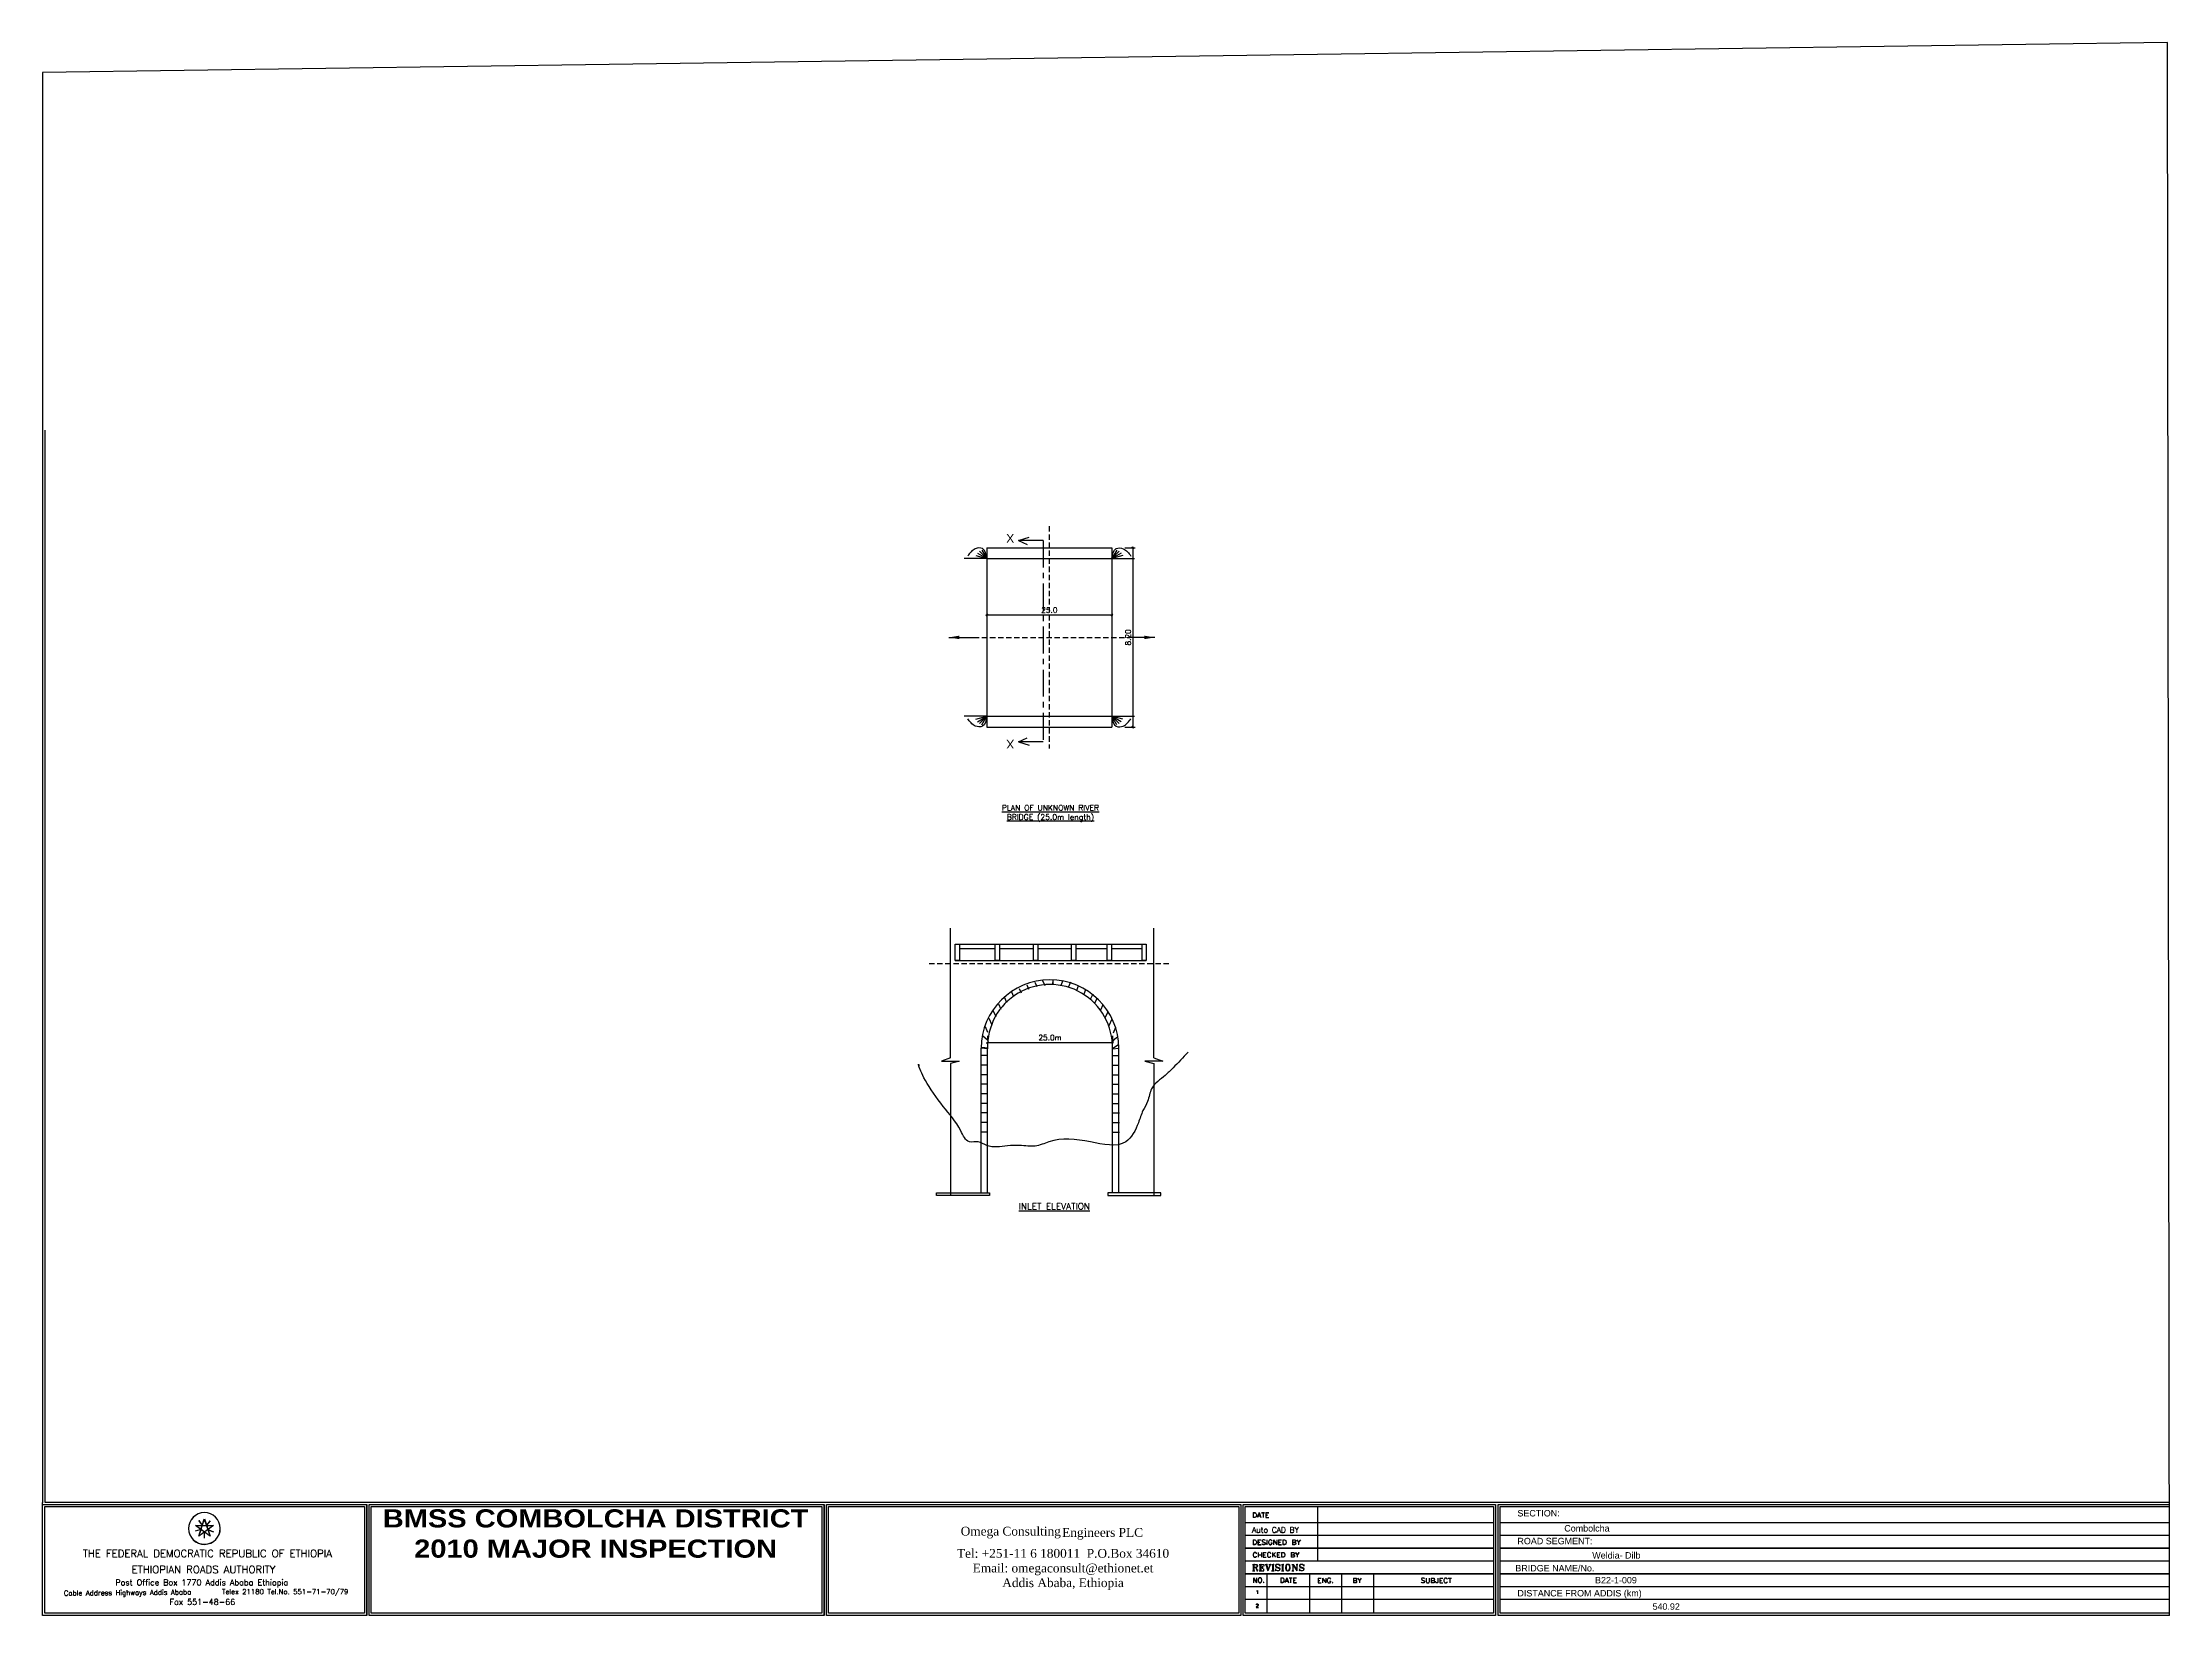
# Model space of a CAD drawing. Header units: inches. Extents: x 15 to 98725, y 2 to 73011.
import ezdxf
from ezdxf.enums import TextEntityAlignment as Align

# ---------------------------------------------------------------- set-up
doc = ezdxf.new("R2010")
doc.units = ezdxf.units.IN
doc.header["$MEASUREMENT"] = 0
doc.linetypes.add('CENTER', pattern=[2, 1.25, -0.25, 0.25, -0.25])
doc.linetypes.add('DASHED', pattern=[0.75, 0.5, -0.25])
for name, color, linetype in [('-25', 7, 'Continuous'), ('Conc surface', 2, 'Continuous'), ('Dim', 9, 'Continuous'), ('divsion', 3, 'Continuous'), ('FILL', 7, 'Continuous'), ('Grade', 6, 'DASHED'), ('Mas surface', 4, 'Continuous'), ('Text', 3, 'Continuous'), ('TITLE BLOCK', 7, 'Continuous')]:
    doc.layers.add(name, color=color, linetype=linetype)
doc.layers.add('probable bridge', color=1, linetype='Continuous', lineweight=30)
doc.styles.add('30', font='ROMANT.SHX', dxfattribs={"height": 4})
doc.styles.add('50', font='romanc.shx')
doc.styles.add('ARIAL', font='arial.ttf', dxfattribs={"height": 15})
doc.styles.add('Logo', font='')
doc.styles.add('T-25-100', font='romans.shx', dxfattribs={"height": 0.25})
doc.styles.add('Text100-2.25', font='romans.shx')
doc.styles.add('Text200-2.25', font='romans.shx')
doc.styles.add('Text50-2.0', font='romans.shx')
doc.styles.add('TIM2_5', font='times.ttf', dxfattribs={"height": 0.3})
doc.styles.get('Logo').set_extended_font_data('Arial Black')
doc.dimstyles.new('Dim100', dxfattribs={"dimtxt": 250, "dimasz": 100, "dimexe": 100, "dimexo": 600, "dimgap": 100, "dimtad": 1, "dimdec": 0, "dimzin": 0, "dimdsep": 46, "dimtxsty": 'Text100-2.25', "dimblk": 'OBLIQUE', "dimcen": 100, "dimdle": 50, "dimclrd": 256, "dimclre": 256, "dimclrt": 3, "dimadec": 0, "dimazin": 0, "dimtfac": 1, "dimtdec": 0, "dimtofl": 0, "dimtmove": 0, "dimatfit": 3, "dimfxl": 1, "dimtolj": 1, "dimtzin": 0, "dimarcsym": 0})
doc.dimstyles.new('Dim50', dxfattribs={"dimtxt": 300, "dimasz": 150, "dimexe": 150, "dimexo": 150, "dimgap": 75, "dimtad": 1, "dimdec": 0, "dimlfac": 0.5, "dimzin": 0, "dimdsep": 46, "dimtxsty": 'Text50-2.0', "dimblk": 'OBLIQUE', "dimcen": 100, "dimdle": 150, "dimclrd": 256, "dimclre": 256, "dimclrt": 3, "dimadec": 0, "dimazin": 0, "dimtfac": 1, "dimtdec": 0, "dimtofl": 0, "dimtmove": 0, "dimatfit": 3, "dimfxl": 1, "dimtolj": 1, "dimtzin": 0, "dimarcsym": 0})

msp = doc.modelspace()

# ---------------------------------------------------------------- texts
at = {"layer": '-25', "color": 7, "style": 'TIM2_5'}
for s, p in [('Omega Consulting', (42627.1, 3711)), ('Engineers PLC', (47334.5, 3651.9))]:
    msp.add_text(s, height=408.726, dxfattribs=at).set_placement(p)
at = {"layer": '-25', "color": 7, "insert": (47376.2, 3090.1), "char_height": 408.726, "width": 9736.005, "attachment_point": 2, "style": 'TIM2_5'}
msp.add_mtext('Tel: +251-11 6 180011  P.O.Box 34610\\PEmail: omegaconsult@ethionet.et \\PAddis Ababa, Ethiopia', dxfattribs=at)
at = {"style": 'ARIAL'}
for s, height, p in [('SECTION:', 297.34, (68462.7, 4596.9)), ('SECTION:', 297.34, (68464, 4600.4)), ('Combolcha', 297.34, (70638.1, 3896.4)), ('Combolcha', 297.34, (70639.4, 3900)), ('ROAD SEGMENT:', 297.335, (68462.7, 3306.2)), ('ROAD SEGMENT:', 297.335, (68464, 3309.8)), ('BRIDGE NAME/No.', 297.335, (68366.2, 2045.3)), ('BRIDGE NAME/No.', 297.335, (68367.5, 2048.8)), ('Weldia- Dilb', 297.335, (71936.2, 2643.2)), ('DISTANCE FROM ADDIS (km)', 297.335, (68462.7, 885.2)), ('DISTANCE FROM ADDIS (km)', 297.335, (68464, 888.8)), ('B22-1-009', 297.34, (72066.7, 1492.8)), ('540.92', 297.34, (74732.3, 265.9))]:
    msp.add_text(s, height=height, dxfattribs=at).set_placement(p)
at = {"layer": 'divsion', "style": '30', "width": 1}
for s, p in [('THE FEDERAL DEMOCRATIC REPUBLIC OF ETHIOPIA', (7666, 2876.7)), ('THE FEDERAL DEMOCRATIC REPUBLIC OF ETHIOPIA', (7667.3, 2880.3)), ('ETHIOPIAN ROADS AUTHORITY', (7486.4, 2134.3)), ('ETHIOPIAN ROADS AUTHORITY', (7487.7, 2137.8))]:
    msp.add_text(s, height=343.697, dxfattribs=at).set_placement(p, align=Align.MIDDLE)
at = {"layer": 'divsion', "color": 3, "style": '50', "oblique": 360, "width": 1}
for p in [(3961.4, 1029), (3962.7, 1032.5)]:
    msp.add_text('Cable Address Highways Addis Ababa', height=235.161, rotation=0.500002, dxfattribs=at).set_placement(p, align=Align.MIDDLE)
for p in [(7406.1, 1494.6), (7407.4, 1498.1)]:
    msp.add_text('Post Office Box 1770 Addis Ababa Ethiopia', height=271.339, dxfattribs=at).set_placement(p, align=Align.MIDDLE)
at = {"layer": 'divsion', "color": 3, "style": '50', "width": 1}
for s, height, p in [('Telex 21180 Tel.No. 551-71-70/79', 235.161, (11276.8, 1088.2)), ('Telex 21180 Tel.No. 551-71-70/79', 235.161, (11278.1, 1091.7)), ('Fax 551-48-66', 271.339, (7434, 629.1)), ('Fax 551-48-66', 271.339, (7435.3, 632.7))]:
    msp.add_text(s, height=height, dxfattribs=at).set_placement(p, align=Align.MIDDLE)
at = {"layer": 'Text', "color": 3, "char_height": 400, "attachment_point": 2, "style": 'Text200-2.25'}
for s, insert, width in [('{\\fArial|b0|i0|c0|p34;X}', (44925, 50194.7), 8553.27), ('{\\H0.6453x;\\LPLAN OF UNKNOWN RIVER \\PBRIDGE (25.0m length)}', (46789.8, 37619.8), 9408.594), ('{\\H0.75x;\\LINLET ELEVATION}', (46974.5, 19146.1), 11908.594)]:
    msp.add_mtext(s, dxfattribs=dict(at, insert=insert, width=width))
at = {"layer": 'Text', "color": 3, "extrusion": (0, 0, -1), "insert": (44925, 40252.4), "char_height": 400, "width": 8553.27, "attachment_point": 2, "text_direction": (1, 0, 0), "style": 'Text200-2.25'}
msp.add_mtext('{\\fArial|b0|i0|c0|p34;X}', dxfattribs=at)
at = {"layer": 'TITLE BLOCK', "style": 'T-25-100'}
for p in [(56148.3, 3844), (56149.6, 3847.6)]:
    msp.add_text('Auto CAD BY', height=254.384, rotation=360, dxfattribs=at).set_placement(p)
at = {"layer": 'TITLE BLOCK', "color": 5, "insert": (25683.9, 4930), "char_height": 842.45, "width": 63869.744, "attachment_point": 2, "style": 'Logo'}
msp.add_mtext('BMSS COMBOLCHA DISTRICT\\P2010 MAJOR INSPECTION\\P \\P ', dxfattribs=at)

# ---------------------------------------------------------------- blocks, each defined once
blk = doc.blocks.new('_Oblique')
at = {"color": 0, "lineweight": -2}
blk.add_line((-0.5, -0.5), (0.5, 0.5), dxfattribs=at)
blk = doc.blocks.new('*D6')
at = {"layer": 'Defpoints', "color": 0, "ltscale": 10}
for p in [(43870, 26300), (49670, 26600), (49670, 26300)]:
    blk.add_point(p, dxfattribs=at)
at = {"layer": 'Dim', "lineweight": -2, "ltscale": 10}
for p, q in [((43870, 26900), (43870, 26700)), ((49670, 26900), (49670, 26700)), ((43820, 26600), (49720, 26600))]:
    blk.add_line(p, q, dxfattribs=at)
at = {"layer": 'Dim', "lineweight": -2, "ltscale": 10, "xscale": 100, "yscale": 100, "zscale": 100, "rotation": 180}
blk.add_blockref('_Oblique', (43870, 26600), dxfattribs=at)
at = {"layer": 'Dim', "lineweight": -2, "ltscale": 10, "xscale": 100, "yscale": 100, "zscale": 100}
blk.add_blockref('_Oblique', (49670, 26600), dxfattribs=at)
at = {"layer": 'Dim', "color": 3, "ltscale": 10, "insert": (46770, 26825), "char_height": 250, "attachment_point": 5, "style": 'Text100-2.25'}
blk.add_mtext('\\A1;25.0m', dxfattribs=at)
blk = doc.blocks.new('*D7')
at = {"layer": 'Defpoints', "color": 0, "ltscale": 10}
for p in [(49639, 46443), (43839, 46034), (49639, 46034)]:
    blk.add_point(p, dxfattribs=at)
at = {"layer": 'Dim', "lineweight": -2, "ltscale": 10}
for p, q in [((43789, 46443), (49689, 46443)), ((43839, 46634), (43839, 46543)), ((49639, 46634), (49639, 46543))]:
    blk.add_line(p, q, dxfattribs=at)
at = {"layer": 'Dim', "lineweight": -2, "ltscale": 10, "xscale": 100, "yscale": 100, "zscale": 100, "rotation": 180}
blk.add_blockref('_Oblique', (43839, 46443), dxfattribs=at)
at = {"layer": 'Dim', "lineweight": -2, "ltscale": 10, "xscale": 100, "yscale": 100, "zscale": 100}
blk.add_blockref('_Oblique', (49639, 46443), dxfattribs=at)
at = {"layer": 'Dim', "color": 3, "ltscale": 10, "insert": (46739, 46668), "char_height": 250, "attachment_point": 5, "style": 'Text100-2.25'}
blk.add_mtext('\\A1;25.0', dxfattribs=at)
blk = doc.blocks.new('*D8')
at = {"layer": 'Defpoints', "color": 0, "ltscale": 10}
for p in [(49639, 49558), (49639, 41238), (50619, 41238)]:
    blk.add_point(p, dxfattribs=at)
at = {"layer": 'Dim', "lineweight": -2, "ltscale": 10}
for p, q in [((50239, 49558), (50719, 49558)), ((50619, 49608), (50619, 41188)), ((50239, 41238), (50719, 41238))]:
    blk.add_line(p, q, dxfattribs=at)
at = {"layer": 'Dim', "lineweight": -2, "ltscale": 10, "xscale": 100, "yscale": 100, "zscale": 100}
for p, rotation in [((50619, 49558), 90), ((50619, 41238), 270)]:
    blk.add_blockref('_Oblique', p, dxfattribs=dict(at, rotation=rotation))
at = {"layer": 'Dim', "color": 3, "ltscale": 10, "insert": (50394, 45398), "char_height": 250, "attachment_point": 5, "rotation": 90, "style": 'Text100-2.25'}
blk.add_mtext('\\A1;8.20', dxfattribs=at)

# ---------------------------------------------------------------- dimensions: what is measured, and where the dimension line sits
at = {"layer": 'Dim', "ltscale": 10}
dim = msp.add_linear_dim(base=(50619.3, 41238.3), p1=(49639.3, 49558.3), p2=(49639.3, 41238.3), angle=90, text='8.20', dimstyle='Dim100', dxfattribs=at)
dim.commit()
dim.dimension.update_dxf_attribs({"geometry": '*D8', "text_midpoint": (50394.3, 45398.3)})
for base, p1, p2, text, picture, middle in [((49639.3, 46443.3), (43839.3, 46033.8), (49639.3, 46033.8), '25.0', '*D7', (46739.3, 46668.3)), ((49670, 26600.1), (43870, 26299.8), (49670, 26299.8), '25.0m', '*D6', (46770, 26825.1))]:
    dim = msp.add_linear_dim(base=base, p1=p1, p2=p2, text=text, dimstyle='Dim100', dxfattribs=at)
    dim.commit()
    dim.dimension.update_dxf_attribs({"geometry": picture, "text_midpoint": middle})

# ---------------------------------------------------------------- linework, layer by layer
at = {"color": 4}
for p, q in [((42150.9, 25877.3), (42150.9, 31904.3)), ((51589.2, 25877.3), (51589.2, 31904.3)), ((42365.9, 30407.1), (51240.6, 30407.1, 0)), ((44655.2, 28685.6), (44755.1, 28450.6)), ((44983.5, 28955.2), (45079.1, 28730.1)), ((45347, 29100.7), (45433.9, 28896.1)), ((45691.8, 29276.9), (45777.7, 29074.9)), ((46069.1, 29398.9), (46158.4, 29188.8)), ((46429.5, 29472.9), (46527.2, 29242.9)), ((46898.5, 29505.5), (46889.6, 29285.2)), ((46898.5, 29505.5), (46905.2, 29285.1)), ((47367.1, 29468.2), (47267.1, 29239.2)), ((47726.7, 29390.5), (47635.3, 29181.4)), ((48082.8, 29218.3), (47994.9, 29017.1)), ((48425.8, 29038.7), (48336.8, 28835)), ((48751.9, 28843.4), (48654, 28619.2)), ((48942, 28642.5), (48839.7, 28408.5)), ((43933.3, 27723.2), (44064.8, 27413.9)), ((44137.9, 28072.1), (44255.1, 27796.5)), ((44378.4, 28388.4), (44483.4, 28141.3)), ((49215.8, 28342.5), (49108.3, 28096.5)), ((49453.1, 28023.9), (49333.2, 27749.4)), ((49642.8, 27684.5), (49508.3, 27376.5)), ((43876.9, 26710.8), (43644.6, 26905.7)), ((43761.8, 27336.2), (43874.6, 27070.8)), ((49643.1, 26646.1), (49877.3, 26838.7)), ((49810.4, 27295.9), (49695, 27031.6)), ((42150.9, 25877.3), (41732.3, 25734.4)), ((41732.3, 25734.4), (42560.3, 25734.4)), ((42560.3, 25734.4), (42150.9, 25628.9)), ((43570, 19621.3), (43570, 26334.8)), ((43870, 25990.1), (43570, 25990.1)), ((43870, 26299.8), (43572.1, 26334.8)), ((43894.9, 26329.8), (43597.4, 26367.8)), ((43870, 19621.3), (43870, 26299.8)), ((49665.7, 26317.9), (49967, 26523.6)), ((49668.6, 26299.8), (49966.5, 26334.8)), ((49668.6, 19621.3), (49668.6, 26299.8)), ((49668.6, 25990.1), (49968.6, 25990.1)), ((49670, 19621.3), (49670, 26299.8)), ((49968.6, 19621.3), (49968.6, 26334.8)), ((52007.7, 25734.4), (51179.8, 25734.4)), ((51179.8, 25734.4), (51589.2, 25628.9)), ((51589.2, 25877.3), (52007.7, 25734.4)), ((42150.9, 25628.9), (42150.9, 19488.4)), ((43870, 25546.1), (43570, 25546.1)), ((43870, 25102.1), (43570, 25102.1)), ((49668.6, 25546.1), (49968.6, 25546.1)), ((49668.6, 25102.1), (49968.6, 25102.1)), ((51589.2, 25628.9), (51589.2, 19488.4)), ((43870, 24658.1), (43570, 24658.1)), ((43870, 24214.1), (43570, 24214.1)), ((43870, 23770.1), (43570, 23770.1)), ((49668.6, 24658.1), (49968.6, 24658.1)), ((49668.6, 24214.1), (49968.6, 24214.1)), ((49668.6, 23770.1), (49968.6, 23770.1)), ((43870, 23326.1), (43570, 23326.1)), ((43870, 22882.1), (43570, 22882.1)), ((49698, 23326.1), (49998, 23326.1)), ((49698, 22882.1), (49998, 22882.1)), ((43870, 22438.1), (43570, 22438.1)), ((49698, 22438.1), (49998, 22438.1))]:
    msp.add_line(p, q, dxfattribs=at)
at = {"color": 2}
for points in [[(43967.1, 19488.4), (41509, 19488.4), (41509, 19621.3), (43967.1, 19621.3)], [(49459.5, 19488.4), (51917.5, 19488.4), (51917.5, 19621.3), (49459.5, 19621.3)]]:
    msp.add_lwpolyline(points, close=True, dxfattribs=at)
at = {"color": 4}
for centre, radius, start, end in [((46770.6, 26309.1), 3198.1, 0.46112, 179.53888), ((46769.2, 26389.2), 2900.5, 358.41379, 181.765682)]:
    msp.add_arc(centre, radius, start, end, dxfattribs=at)
msp.add_open_spline([(53179.2, 26142.7), (52946.5, 25900.2), (52597.5, 25536.6), (52046.5, 24972.7), (51429.3, 24587.2), (51357.9, 23889), (51044.4, 23406.2), (50848.5, 22732.9), (50271.9, 21605.1), (48489.4, 22062.3), (47106.3, 22210.6), (46195.3, 21764.6), (45726.9, 21787.9), (45302.1, 21825.5), (44672, 21814.9), (43979.5, 21657.3), (43469.8, 22056.7), (42904.5, 21876.4), (42522.5, 22815.1), (41795.5, 23602.5), (41031.5, 24704.4), (40636.5, 25557.1), (40664.2, 25643.2), (40692.6, 25484.5), (40678, 25555.7), (40686.4, 25516.7)], degree=3, knots=[0, 0, 0, 0, 1256.7453998, 1884.4111193, 2987.2135679, 3760.7728739, 4360.4863472, 5113.7724814, 6443.0006653, 8491.3101691, 10905.3101691, 11736.0963872, 12148.0963872, 12643.197387, 13335.3940714, 14538.0072678, 15076.4683813, 15592.0008618, 16409.8164377, 18149.8141389, 20034.1781095, 20961.1781095, 23544.3110728, 24392.4516862, 24994.9591779, 24994.9591779, 24994.9591779, 24994.9591779], dxfattribs=at)
at = {"layer": 'Conc surface', "linetype": 'Continuous', "ltscale": 0.05}
for p, q in [((43839.3, 49558.3), (49639.3, 49558.3)), ((43839.3, 49058.3), (49639.3, 49058.3)), ((43839.3, 41738.3), (49639.3, 41738.3)), ((43839.3, 41238.3), (49639.3, 41238.3))]:
    msp.add_line(p, q, dxfattribs=at)
at = {"layer": 'Conc surface'}
for p, q in [((42565.5, 31155.6, 0), (45759, 31155.6, 0)), ((42565.5, 30956, 0), (44229.4, 30956, 0)), ((44429, 30956, 0), (45759, 30956, 0)), ((45759, 31155.6, 0), (48832.1, 31155.6, 0)), ((45759, 30956, 0), (46008.5, 30956, 0)), ((46208.1, 30956, 0), (47770, 30956, 0)), ((47969.6, 30956, 0), (48832.1, 30956, 0)), ((48832.1, 31155.6, 0), (51240.6, 31155.6, 0)), ((48832.1, 30956, 0), (49423.5, 30956, 0)), ((49623.1, 30956, 0), (51041, 30956, 0))]:
    msp.add_line(p, q, dxfattribs=at)
at = {"layer": 'Conc surface', "elevation": 0}
for points in [[(42365.9, 31155.6), (42565.5, 31155.6), (42565.5, 30407.1), (42365.9, 30407.1)], [(44229.4, 31155.6), (44429, 31155.6), (44429, 30407.1), (44229.4, 30407.1)], [(46008.5, 31155.6), (46208.1, 31155.6), (46208.1, 30407.1), (46008.5, 30407.1)], [(47770, 31155.6), (47969.6, 31155.6), (47969.6, 30407.1), (47770, 30407.1)], [(49423.5, 31155.6), (49623.1, 31155.6), (49623.1, 30407.1), (49423.5, 30407.1)], [(51041, 31155.6), (51240.6, 31155.6), (51240.6, 30407.1), (51041, 30407.1)]]:
    msp.add_lwpolyline(points, close=True, dxfattribs=at)
at = {"layer": 'Dim', "color": 3, "ltscale": 10}
for p, q in [((43839.3, 49058.3), (42781.8, 49058.3)), ((49639.3, 49058.3), (50696.9, 49058.3)), ((43839.3, 41738.3), (42781.8, 41738.3)), ((49639.3, 41738.3), (50696.9, 41738.3))]:
    msp.add_line(p, q, dxfattribs=at)
at = {"layer": 'Dim'}
for points in [[(43839.3, 49058.3), (43630.7, 49523.8), (43305.5, 49511.3), (42952.6, 49174)], [(49639.3, 49058.3), (49848, 49523.8), (50173.2, 49511.3), (50526.1, 49174)], [(43839.3, 41738.3), (43630.7, 41272.8), (43305.5, 41285.2), (42952.6, 41622.6)], [(49639.3, 41738.3), (49848, 41272.8), (50173.2, 41285.2), (50526.1, 41622.6)]]:
    msp.add_spline(points, degree=3, dxfattribs=at)
at = {"layer": 'divsion', "color": 5}
for p, q in [((7320.2, 3977.1), (7098, 3914.3)), ((7321.5, 3980.6), (7099.3, 3917.8)), ((7109.9, 4171), (7943.6, 4178.2)), ((7369.1, 3986), (7109.9, 4171)), ((7111.2, 4174.5), (7944.9, 4181.8)), ((7370.4, 3989.6), (7111.2, 4174.5)), ((7273.4, 3682.3), (7524.1, 4477.5)), ((7943.6, 4178.2), (7273.4, 3682.3)), ((7273.4, 3682.3), (7369.1, 3986)), ((7274.7, 3685.9), (7525.4, 4481)), ((7944.9, 4181.8), (7274.7, 3685.9)), ((7274.7, 3685.9), (7370.4, 3989.6)), ((7404.6, 4217.5), (7276.3, 4409.4)), ((7405.9, 4221.1), (7277.6, 4413)), ((7529.4, 3871.7), (7369.1, 3986)), ((7530.7, 3875.3), (7370.4, 3989.6)), ((7524.1, 4477.5), (7788.6, 3686.8)), ((7525.4, 4481), (7789.9, 3690.4)), ((7659.5, 4211.5), (7802.3, 4392.8)), ((7660.8, 4215), (7803.6, 4396.4)), ((7732.5, 3967.3), (7949.1, 3887.5)), ((7733.8, 3970.8), (7950.4, 3891.1)), ((7522.8, 3822.4), (7513.8, 3591.7)), ((7524.1, 3826), (7515.1, 3595.3)), ((7788.6, 3686.8), (7529.4, 3871.7)), ((7789.9, 3690.4), (7530.7, 3875.3))]:
    msp.add_line(p, q, dxfattribs=at)
for centre in [(7527.9, 4039.2), (7529.2, 4042.7)]:
    msp.add_ellipse(centre, major_axis=(-6.4, 735.8), ratio=1, start_param=-1.5707963, end_param=4.712389, dxfattribs=at)
at = {"layer": 'FILL'}
for p, q in [((43500.4, 49397.2), (43839.3, 49058.3)), ((43611.8, 49452.4), (43839.3, 49058.3)), ((49866.9, 49452.4), (49639.3, 49058.3)), ((49978.3, 49397.2), (49639.3, 49058.3)), ((43329.1, 49195), (43839.3, 49058.3)), ((43400.3, 49311.7), (43839.3, 49058.3)), ((50078.3, 49311.7), (49639.3, 49058.3)), ((50149.6, 49195), (49639.3, 49058.3)), ((43329.1, 41601.6), (43839.3, 41738.3)), ((43400.3, 41484.8), (43839.3, 41738.3)), ((43500.4, 41399.3), (43839.3, 41738.3)), ((43611.8, 41344.2), (43839.3, 41738.3)), ((49866.9, 41344.2), (49639.3, 41738.3)), ((49978.3, 41399.3), (49639.3, 41738.3)), ((50078.3, 41484.8), (49639.3, 41738.3)), ((50149.6, 41601.6), (49639.3, 41738.3))]:
    msp.add_line(p, q, dxfattribs=at)
at = {"layer": 'Grade', "linetype": 'DASHED', "ltscale": 500}
for p, q in [((46739.3, 50558.3), (46739.3, 40238.3)), ((43234.3, 45398.3), (50474.3, 45398.3)), ((41161.6, 30256.4), (52335, 30256.4))]:
    msp.add_line(p, q, dxfattribs=at)
at = {"layer": 'Mas surface', "linetype": 'CENTER', "lineweight": 30, "ltscale": 3000}
for p, q in [((45302.3, 49901.6), (45807.4, 50055.6)), ((46461.1, 49901.6), (45302.3, 49901.6)), ((45302.3, 49901.6), (45716.1, 49715.8)), ((45302.3, 40545.5), (45716.1, 40731.3)), ((46461.1, 40545.5), (45302.3, 40545.5)), ((45302.3, 40545.5), (45807.4, 40391.5))]:
    msp.add_line(p, q, dxfattribs=at)
at = {"layer": 'Mas surface', "linetype": 'CENTER', "lineweight": 30, "ltscale": 1000}
msp.add_line((46461.1, 49901.6), (46461.1, 40545.5), dxfattribs=at)
at = {"layer": 'probable bridge', "linetype": 'Continuous', "lineweight": 30, "ltscale": 0.05}
for p, q in [((43839.3, 49558.3), (43839.3, 41238.3)), ((49639.3, 49558.3), (49639.3, 41238.3))]:
    msp.add_line(p, q, dxfattribs=at)
at = {"layer": 'TITLE BLOCK', "color": 5}
for p, q in [((115.6, 55010.5), (115.6, 5256.4)), ((116.9, 55014.1), (116.9, 5259.9)), ((115.6, 5256.4), (98714.3, 5256.4)), ((115.6, 5055.9), (14957.3, 5055.9)), ((115.6, 102.6), (115.6, 5055.9)), ((115.6, 5055.9), (14957.3, 5055.9)), ((115.6, 102.6), (115.6, 5055.9)), ((116.9, 5259.9), (98715.7, 5259.9)), ((116.9, 5059.4), (14958.6, 5059.4)), ((116.9, 106.1), (116.9, 5059.4)), ((116.9, 5059.4), (14958.6, 5059.4)), ((116.9, 106.1), (116.9, 5059.4)), ((14957.3, 5055.9), (14957.3, 102.6)), ((14957.3, 5055.9), (14957.3, 102.6)), ((14958.6, 5059.4), (14958.6, 106.1)), ((14958.6, 5059.4), (14958.6, 106.1)), ((15267, 5055.9), (36182.2, 5055.9)), ((15267, 102.6), (15267, 5055.9)), ((15268.3, 5059.4), (36183.5, 5059.4)), ((15268.3, 106.1), (15268.3, 5059.4)), ((36182.2, 5055.9), (36182.2, 102.6)), ((36183.5, 5059.4), (36183.5, 106.1)), ((36491.9, 5055.9), (55527.3, 5055.9)), ((36491.9, 102.6), (36491.9, 5055.9)), ((36493.2, 5059.4), (55528.6, 5059.4)), ((36493.2, 106.1), (36493.2, 5059.4)), ((55527.3, 5055.9), (55527.3, 102.6)), ((55528.6, 5059.4), (55528.6, 106.1)), ((55831.2, 5055.8), (67351.4, 5055.8)), ((55831.2, 102.5), (55831.2, 5055.8)), ((55832.5, 5059.3), (67352.7, 5059.3)), ((55832.5, 106), (55832.5, 5059.3)), ((67351.4, 5055.8), (67351.4, 102.5)), ((67352.7, 5059.3), (67352.7, 106)), ((67666.8, 5055.9), (98714.7, 5055.9)), ((67666.8, 102.6), (67666.8, 5055.9)), ((67668.2, 5059.4), (98716, 5059.4)), ((67668.2, 106.1), (67668.2, 5059.4)), ((14957.3, 102.6), (115.6, 102.6)), ((14957.3, 102.6), (115.6, 102.6)), ((14957.3, 102.6), (115.6, 102.6)), ((14958.6, 106.1), (116.9, 106.1)), ((14958.6, 106.1), (116.9, 106.1)), ((14958.6, 106.1), (116.9, 106.1)), ((36182.2, 102.6), (15267, 102.6)), ((36183.5, 106.1), (15268.3, 106.1)), ((55527.3, 102.6), (36491.9, 102.6)), ((55528.6, 106.1), (36493.2, 106.1)), ((67351.4, 102.5), (55831.2, 102.5)), ((67352.7, 106), (55832.5, 106)), ((98723.1, 102.6), (67666.8, 102.6)), ((98724.4, 106.1), (67668.2, 106.1))]:
    msp.add_line(p, q, dxfattribs=at)
at = {"layer": 'TITLE BLOCK', "color": 210}
for p, q in [((15.4, 2.3), (15.4, 5236.4)), ((15.4, 2.3), (15.4, 5236.4)), ((15.4, 5156.1), (15057.5, 5156.1)), ((15.4, 5156.1), (15057.5, 5156.1)), ((16.7, 5.9), (16.7, 5240)), ((16.7, 5.9), (16.7, 5240)), ((16.7, 5159.7), (15058.9, 5159.7)), ((16.7, 5159.7), (15058.9, 5159.7)), ((15057.5, 5156.1), (15057.5, 2.3)), ((15057.5, 5156.1), (15057.5, 2.3)), ((15058.9, 5159.7), (15058.9, 5.9)), ((15058.9, 5159.7), (15058.9, 5.9)), ((15166.7, 5156.1), (36282.4, 5156.1)), ((15166.7, 2.3), (15166.7, 5156.1)), ((15168, 5159.7), (36283.7, 5159.7)), ((15168, 5.9), (15168, 5159.7)), ((36282.4, 5156.1), (36282.4, 2.3)), ((36283.7, 5159.7), (36283.7, 5.9)), ((36391.6, 5156.1), (55627.6, 5156.1)), ((36391.6, 2.3), (36391.6, 5156.1)), ((36392.9, 5159.7), (55628.9, 5159.7)), ((36392.9, 5.9), (36392.9, 5159.7)), ((55627.6, 5156.1), (55627.6, 2.3)), ((55628.9, 5159.7), (55628.9, 5.9)), ((55731, 5156), (67451.7, 5156)), ((55731, 2.2), (55731, 5156)), ((55732.3, 5159.6), (67453, 5159.6)), ((55732.3, 5.8), (55732.3, 5159.6)), ((67451.7, 5156), (67451.7, 2.2)), ((67453, 5159.6), (67453, 5.8)), ((67566.6, 2.3), (67566.6, 5156.1)), ((67566.6, 5156.1), (98714.5, 5156.1)), ((67567.9, 5.9), (67567.9, 5159.7)), ((67567.9, 5159.7), (98715.8, 5159.7)), ((15057.5, 2.3), (15.4, 2.3)), ((15057.5, 2.3), (15.4, 2.3)), ((15058.9, 5.9), (16.7, 5.9)), ((15058.9, 5.9), (16.7, 5.9)), ((36282.4, 2.3), (15166.7, 2.3)), ((36283.7, 5.9), (15168, 5.9)), ((55627.6, 2.3), (36391.6, 2.3)), ((55628.9, 5.9), (36392.9, 5.9)), ((67451.7, 2.2), (55731, 2.2)), ((67453, 5.8), (55732.3, 5.8)), ((98723.2, 2.3), (67566.6, 2.3)), ((98724.6, 5.9), (67567.9, 5.9))]:
    msp.add_line(p, q, dxfattribs=at)
for points in [[(98723.2, 2.3), (98629.9, 73007.1), (15.4, 71619.7), (15.4, 5236.4)], [(98724.6, 5.9), (98631.2, 73010.6), (16.7, 71623.2), (16.7, 5240)]]:
    msp.add_lwpolyline(points, dxfattribs=at)
at = {"layer": 'TITLE BLOCK', "color": 7}
for points in [[(59204.5, 2522.1), (59204.5, 5055.8)], [(59205.9, 2525.6), (59205.9, 5059.3)], [(67351.4, 4304.9), (55831.2, 4304.9)], [(67352.7, 4308.5), (55832.5, 4308.5)], [(56198.5, 4772), (56198.5, 4547.5)], [(56198.5, 4772), (56275.6, 4772), (56305.7, 4762), (56329.2, 4738.5), (56339.2, 4718.4), (56349.3, 4684.9), (56349.3, 4631.3), (56339.2, 4601.1), (56329.2, 4581), (56305.7, 4557.6), (56275.6, 4547.5), (56198.5, 4547.5)], [(56199.8, 4775.6), (56199.8, 4551.1)], [(56199.8, 4775.6), (56276.9, 4775.6), (56307, 4765.5), (56330.5, 4742.1), (56340.5, 4722), (56350.6, 4688.5), (56350.6, 4634.8), (56340.5, 4604.7), (56330.5, 4584.6), (56307, 4561.1), (56276.9, 4551.1), (56199.8, 4551.1)], [(56476.6, 4772), (56392.9, 4547.5)], [(56477.9, 4775.6), (56394.2, 4551.1)], [(56423, 4621.2), (56530.3, 4621.2)], [(56424.3, 4624.8), (56531.6, 4624.8)], [(56476.6, 4772), (56560.4, 4547.5)], [(56477.9, 4775.6), (56561.7, 4551.1)], [(56583.9, 4772), (56731.3, 4772)], [(56585.2, 4775.6), (56732.6, 4775.6)], [(56657.6, 4772), (56657.6, 4547.5)], [(56658.9, 4775.6), (56658.9, 4551.1)], [(56785, 4772), (56922.4, 4772)], [(56785, 4772), (56785, 4547.5)], [(56785, 4664.8), (56868.7, 4664.8)], [(56785, 4547.5), (56922.4, 4547.5)], [(56786.3, 4775.6), (56923.7, 4775.6)], [(56786.3, 4775.6), (56786.3, 4551.1)], [(56786.3, 4668.3), (56870, 4668.3)], [(56786.3, 4551.1), (56923.7, 4551.1)], [(98716, 4304.9), (67666.8, 4304.9)], [(98717.3, 4308.5), (67668.2, 4308.5)], [(67351.4, 3711.7), (55831.2, 3711.7)], [(67351.4, 3115.2), (55831.2, 3115.2)], [(67352.7, 3715.3), (55832.5, 3715.3)], [(67352.7, 3118.8), (55832.5, 3118.8)], [(56201.8, 3507.3), (56201.8, 3286.1)], [(56201.8, 3507.3), (56275.6, 3507.3), (56305.7, 3497.3), (56329.2, 3477.2), (56339.2, 3453.7), (56349.3, 3423.5), (56349.3, 3369.9), (56339.2, 3336.4), (56329.2, 3316.3), (56305.7, 3296.2), (56275.6, 3286.1), (56201.8, 3286.1)], [(56203.1, 3510.9), (56203.1, 3289.7)], [(56203.1, 3510.9), (56276.9, 3510.9), (56307, 3500.8), (56330.5, 3480.7), (56340.5, 3457.3), (56350.6, 3427.1), (56350.6, 3373.5), (56340.5, 3340), (56330.5, 3319.9), (56307, 3299.7), (56276.9, 3289.7), (56203.1, 3289.7)], [(56423, 3507.3), (56423, 3286.1)], [(56423, 3507.3), (56563.8, 3507.3)], [(56423, 3400.1), (56510.2, 3400.1)], [(56423, 3286.1), (56563.8, 3286.1)], [(56424.3, 3510.9), (56424.3, 3289.7)], [(56424.3, 3510.9), (56565.1, 3510.9)], [(56424.3, 3403.6), (56511.5, 3403.6)], [(56424.3, 3289.7), (56565.1, 3289.7)], [(56764.8, 3477.2), (56744.7, 3497.3), (56711.2, 3507.3), (56667.7, 3507.3), (56637.5, 3497.3), (56614, 3477.2), (56614, 3453.7), (56627.4, 3433.6), (56637.5, 3423.5), (56657.6, 3413.5), (56721.3, 3390), (56744.7, 3380), (56754.8, 3369.9), (56764.8, 3349.8), (56764.8, 3316.3), (56744.7, 3296.2), (56711.2, 3286.1), (56667.7, 3286.1), (56637.5, 3296.2), (56614, 3316.3)], [(56766.2, 3480.7), (56746, 3500.8), (56712.5, 3510.9), (56669, 3510.9), (56638.8, 3500.8), (56615.4, 3480.7), (56615.4, 3457.3), (56628.8, 3437.1), (56638.8, 3427.1), (56658.9, 3417), (56722.6, 3393.6), (56746, 3383.5), (56756.1, 3373.5), (56766.2, 3353.4), (56766.2, 3319.9), (56746, 3299.7), (56712.5, 3289.7), (56669, 3289.7), (56638.8, 3299.7), (56615.4, 3319.9)], [(56838.6, 3507.3), (56838.6, 3286.1)], [(56839.9, 3510.9), (56839.9, 3289.7)], [(57073.2, 3453.7), (57063.1, 3477.2), (57039.6, 3497.3), (57019.5, 3507.3), (56976, 3507.3), (56955.9, 3497.3), (56935.8, 3477.2), (56922.4, 3453.7), (56912.3, 3423.5), (56912.3, 3369.9), (56922.4, 3336.4), (56935.8, 3316.3), (56955.9, 3296.2), (56976, 3286.1), (57019.5, 3286.1), (57039.6, 3296.2), (57063.1, 3316.3), (57073.2, 3336.4), (57073.2, 3369.9)], [(57074.5, 3457.3), (57064.4, 3480.7), (57041, 3500.8), (57020.8, 3510.9), (56977.3, 3510.9), (56957.2, 3500.8), (56937.1, 3480.7), (56923.7, 3457.3), (56913.6, 3427.1), (56913.6, 3373.5), (56923.7, 3340), (56937.1, 3319.9), (56957.2, 3299.7), (56977.3, 3289.7), (57020.8, 3289.7), (57041, 3299.7), (57064.4, 3319.9), (57074.5, 3340), (57074.5, 3373.5)], [(57019.5, 3369.9), (57073.2, 3369.9)], [(57020.8, 3373.5), (57074.5, 3373.5)], [(57146.9, 3507.3), (57294.3, 3286.1)], [(57146.9, 3507.3), (57146.9, 3286.1)], [(57148.2, 3510.9), (57295.7, 3289.7)], [(57148.2, 3510.9), (57148.2, 3289.7)], [(57294.3, 3507.3), (57294.3, 3286.1)], [(57295.7, 3510.9), (57295.7, 3289.7)], [(57381.5, 3507.3), (57518.9, 3507.3)], [(57381.5, 3507.3), (57381.5, 3286.1)], [(57381.5, 3400.1), (57465.3, 3400.1)], [(57381.5, 3286.1), (57518.9, 3286.1)], [(57382.8, 3510.9), (57520.2, 3510.9)], [(57382.8, 3510.9), (57382.8, 3289.7)], [(57382.8, 3403.6), (57466.6, 3403.6)], [(57382.8, 3289.7), (57520.2, 3289.7)], [(57582.5, 3507.3), (57582.5, 3286.1)], [(57582.5, 3507.3), (57656.3, 3507.3), (57689.8, 3497.3), (57709.9, 3477.2), (57719.9, 3453.7), (57730, 3423.5), (57730, 3369.9), (57719.9, 3336.4), (57709.9, 3316.3), (57689.8, 3296.2), (57656.3, 3286.1), (57582.5, 3286.1)], [(57583.9, 3510.9), (57583.9, 3289.7)], [(57583.9, 3510.9), (57657.6, 3510.9), (57691.1, 3500.8), (57711.2, 3480.7), (57721.3, 3457.3), (57731.3, 3427.1), (57731.3, 3373.5), (57721.3, 3340), (57711.2, 3319.9), (57691.1, 3299.7), (57657.6, 3289.7), (57583.9, 3289.7)], [(58028.3, 3507.3), (58125.4, 3507.3), (58155.6, 3497.3), (58165.7, 3487.2), (58179.1, 3463.8), (58179.1, 3443.7), (58165.7, 3423.5), (58155.6, 3413.5), (58125.4, 3400.1)], [(58028.3, 3507.3), (58028.3, 3286.1)], [(58028.3, 3400.1), (58125.4, 3400.1), (58155.6, 3390), (58165.7, 3380), (58179.1, 3359.9), (58179.1, 3326.4), (58165.7, 3306.2), (58155.6, 3296.2), (58125.4, 3286.1), (58028.3, 3286.1)], [(58029.6, 3510.9), (58126.8, 3510.9), (58156.9, 3500.8), (58167, 3490.8), (58180.4, 3467.3), (58180.4, 3447.2), (58167, 3427.1), (58156.9, 3417), (58126.8, 3403.6)], [(58029.6, 3510.9), (58029.6, 3289.7)], [(58029.6, 3403.6), (58126.8, 3403.6), (58156.9, 3393.6), (58167, 3383.5), (58180.4, 3363.4), (58180.4, 3329.9), (58167, 3309.8), (58156.9, 3299.7), (58126.8, 3289.7), (58029.6, 3289.7)], [(58219.3, 3507.3), (58306.4, 3400.1), (58306.4, 3286.1)], [(58220.6, 3510.9), (58307.7, 3403.6), (58307.7, 3289.7)], [(58390.2, 3507.3), (58306.4, 3400.1)], [(58391.5, 3510.9), (58307.7, 3403.6)], [(98717, 3711.7), (67666.8, 3711.7)], [(98718, 3115.2), (67666.8, 3115.2)], [(98718.3, 3715.3), (67668.2, 3715.3)], [(98719.3, 3118.8), (67668.2, 3118.8)], [(67351.4, 2522.1), (55831.2, 2522.1)], [(67352.7, 2525.6), (55832.5, 2525.6)], [(56165, 2371.3), (56335.9, 2371.3), (56376.1, 2357.9), (56389.5, 2344.4), (56406.3, 2314.3), (56406.3, 2287.5), (56389.5, 2260.7), (56376.1, 2243.9), (56335.9, 2230.5), (56235.4, 2230.5)], [(56165, 2076.3), (56278.9, 2076.3)], [(56166.3, 2374.8), (56337.2, 2374.8), (56377.4, 2361.4), (56390.8, 2348), (56407.6, 2317.8), (56407.6, 2291), (56390.8, 2264.2), (56377.4, 2247.5), (56337.2, 2234.1), (56236.7, 2234.1)], [(56166.3, 2079.9), (56280.2, 2079.9)], [(56178.4, 2371.3), (56205.2, 2357.9)], [(56205.2, 2089.8), (56178.4, 2076.3)], [(56179.7, 2374.8), (56206.5, 2361.4)], [(56206.5, 2093.3), (56179.7, 2079.9)], [(56191.8, 2371.3), (56205.2, 2344.4)], [(56205.2, 2103.2), (56191.8, 2076.3)], [(56193.1, 2374.8), (56206.5, 2348)], [(56206.5, 2106.7), (56193.1, 2079.9)], [(56359.3, 2870.6), (56349.3, 2894), (56325.8, 2914.2), (56305.7, 2924.2), (56262.2, 2924.2), (56242.1, 2914.2), (56221.9, 2894), (56211.9, 2870.6), (56198.5, 2840.4), (56198.5, 2786.8), (56211.9, 2753.3), (56221.9, 2733.2), (56242.1, 2713.1), (56262.2, 2703), (56305.7, 2703), (56325.8, 2713.1), (56349.3, 2733.2), (56359.3, 2753.3)], [(56360.7, 2874.1), (56350.6, 2897.6), (56327.1, 2917.7), (56307, 2927.8), (56263.5, 2927.8), (56243.4, 2917.7), (56223.3, 2897.6), (56213.2, 2874.1), (56199.8, 2844), (56199.8, 2790.4), (56213.2, 2756.8), (56223.3, 2736.7), (56243.4, 2716.6), (56263.5, 2706.6), (56307, 2706.6), (56327.1, 2716.6), (56350.6, 2736.7), (56360.7, 2756.8)], [(56205.2, 2371.3), (56205.2, 2076.3)], [(56206.5, 2374.8), (56206.5, 2079.9)], [(56221.9, 2357.9), (56221.9, 2089.8)], [(56223.3, 2361.4), (56223.3, 2093.3)], [(56235.4, 2371.3), (56235.4, 2076.3)], [(56248.8, 2371.3), (56235.4, 2344.4)], [(56262.2, 2371.3), (56235.4, 2357.9)], [(56235.4, 2103.2), (56248.8, 2076.3)], [(56235.4, 2089.8), (56262.2, 2076.3)], [(56236.7, 2374.8), (56236.7, 2079.9)], [(56250.1, 2374.8), (56236.7, 2348)], [(56263.5, 2374.8), (56236.7, 2361.4)], [(56236.7, 2106.7), (56250.1, 2079.9)], [(56236.7, 2093.3), (56263.5, 2079.9)], [(56292.3, 2230.5), (56319.1, 2217.1), (56335.9, 2186.9), (56362.7, 2103.2), (56376.1, 2076.3), (56406.3, 2076.3), (56419.7, 2103.2), (56419.7, 2130)], [(56293.6, 2234.1), (56320.4, 2220.6), (56337.2, 2190.5), (56364, 2106.7), (56377.4, 2079.9), (56407.6, 2079.9), (56421, 2106.7), (56421, 2133.5)], [(56319.1, 2217.1), (56335.9, 2203.7), (56376.1, 2116.6), (56389.5, 2103.2), (56406.3, 2103.2), (56419.7, 2116.6)], [(56320.4, 2220.6), (56337.2, 2207.2), (56377.4, 2120.1), (56390.8, 2106.7), (56407.6, 2106.7), (56421, 2120.1)], [(56335.9, 2371.3), (56362.7, 2357.9), (56376.1, 2331), (56376.1, 2274.1), (56362.7, 2243.9), (56335.9, 2230.5)], [(56337.2, 2374.8), (56364, 2361.4), (56377.4, 2334.6), (56377.4, 2277.6), (56364, 2247.5), (56337.2, 2234.1)], [(56362.7, 2130), (56376.1, 2103.2), (56389.5, 2089.8), (56406.3, 2089.8)], [(56364, 2133.5), (56377.4, 2106.7), (56390.8, 2093.3), (56407.6, 2093.3)], [(56376.1, 2344.4), (56389.5, 2314.3), (56389.5, 2287.5), (56376.1, 2260.7)], [(56377.4, 2348), (56390.8, 2317.8), (56390.8, 2291), (56377.4, 2264.2)], [(56433.1, 2924.2), (56433.1, 2703)], [(56433.1, 2817), (56583.9, 2817)], [(56434.4, 2927.8), (56434.4, 2706.6)], [(56434.4, 2820.5), (56585.2, 2820.5)], [(56476.6, 2371.3), (56701.2, 2371.3), (56701.2, 2287.5)], [(56476.6, 2076.3), (56701.2, 2076.3), (56701.2, 2160.1)], [(56477.9, 2374.8), (56702.5, 2374.8), (56702.5, 2291)], [(56477.9, 2079.9), (56702.5, 2079.9), (56702.5, 2163.7)], [(56490, 2371.3), (56516.9, 2357.9)], [(56516.9, 2089.8), (56490, 2076.3)], [(56491.4, 2374.8), (56518.2, 2361.4)], [(56518.2, 2093.3), (56491.4, 2079.9)], [(56503.5, 2371.3), (56516.9, 2344.4)], [(56516.9, 2103.2), (56503.5, 2076.3)], [(56504.8, 2374.8), (56518.2, 2348)], [(56518.2, 2106.7), (56504.8, 2079.9)], [(56516.9, 2371.3), (56516.9, 2076.3)], [(56518.2, 2374.8), (56518.2, 2079.9)], [(56533.6, 2357.9), (56533.6, 2089.8)], [(56534.9, 2361.4), (56534.9, 2093.3)], [(56547, 2371.3), (56547, 2076.3)], [(56560.4, 2371.3), (56547, 2344.4)], [(56573.8, 2371.3), (56547, 2357.9)], [(56547, 2230.5), (56630.8, 2230.5)], [(56547, 2103.2), (56560.4, 2076.3)], [(56547, 2089.8), (56573.8, 2076.3)], [(56548.3, 2374.8), (56548.3, 2079.9)], [(56561.7, 2374.8), (56548.3, 2348)], [(56575.1, 2374.8), (56548.3, 2361.4)], [(56548.3, 2234.1), (56632.1, 2234.1)], [(56548.3, 2106.7), (56561.7, 2079.9)], [(56548.3, 2093.3), (56575.1, 2079.9)], [(56630.8, 2243.9), (56573.8, 2230.5), (56630.8, 2217.1)], [(56632.1, 2247.5), (56575.1, 2234.1), (56632.1, 2220.6)], [(56583.9, 2924.2), (56583.9, 2703)], [(56585.2, 2927.8), (56585.2, 2706.6)], [(56630.8, 2260.7), (56604, 2230.5), (56630.8, 2203.7)], [(56632.1, 2264.2), (56605.3, 2234.1), (56632.1, 2207.2)], [(56630.8, 2287.5), (56617.4, 2230.5), (56630.8, 2173.5)], [(56632.1, 2291), (56618.7, 2234.1), (56632.1, 2177.1)], [(56630.8, 2371.3), (56701.2, 2357.9)], [(56630.8, 2287.5), (56630.8, 2173.5)], [(56630.8, 2076.3), (56701.2, 2089.8)], [(56632.1, 2374.8), (56702.5, 2361.4)], [(56632.1, 2291), (56632.1, 2177.1)], [(56632.1, 2079.9), (56702.5, 2093.3)], [(56661, 2371.3), (56701.2, 2344.4)], [(56661, 2076.3), (56701.2, 2103.2)], [(56662.3, 2374.8), (56702.5, 2348)], [(56662.3, 2079.9), (56702.5, 2106.7)], [(56667.7, 2924.2), (56667.7, 2703)], [(56667.7, 2924.2), (56805.1, 2924.2)], [(56667.7, 2817), (56751.4, 2817)], [(56667.7, 2703), (56805.1, 2703)], [(56669, 2927.8), (56669, 2706.6)], [(56669, 2927.8), (56806.4, 2927.8)], [(56669, 2820.5), (56752.8, 2820.5)], [(56669, 2706.6), (56806.4, 2706.6)], [(56674.4, 2371.3), (56701.2, 2331)], [(56674.4, 2076.3), (56701.2, 2116.6)], [(56675.7, 2374.8), (56702.5, 2334.6)], [(56675.7, 2079.9), (56702.5, 2120.1)], [(56687.8, 2371.3), (56701.2, 2287.5)], [(56687.8, 2076.3), (56701.2, 2160.1)], [(56689.1, 2374.8), (56702.5, 2291)], [(56689.1, 2079.9), (56702.5, 2163.7)], [(56758.1, 2371.3), (56858.7, 2371.3)], [(56759.5, 2374.8), (56860, 2374.8)], [(56774.9, 2371.3), (56801.7, 2344.4)], [(56776.2, 2374.8), (56803, 2348)], [(56788.3, 2371.3), (56885.5, 2076.3)], [(56789.6, 2374.8), (56886.8, 2079.9)], [(56801.7, 2371.3), (56885.5, 2116.6), (56885.5, 2076.3)], [(56803, 2374.8), (56886.8, 2120.1), (56886.8, 2079.9)], [(56815.1, 2371.3), (56902.2, 2116.6)], [(56831.9, 2371.3), (56815.1, 2344.4)], [(56845.3, 2371.3), (56815.1, 2357.9)], [(56816.4, 2374.8), (56903.6, 2120.1)], [(56833.2, 2374.8), (56816.4, 2348)], [(56846.6, 2374.8), (56816.4, 2361.4)], [(57019.5, 2870.6), (57006.1, 2894), (56986, 2914.2), (56965.9, 2924.2), (56922.4, 2924.2), (56902.2, 2914.2), (56878.8, 2894), (56868.7, 2870.6), (56858.7, 2840.4), (56858.7, 2786.8), (56868.7, 2753.3), (56878.8, 2733.2), (56902.2, 2713.1), (56922.4, 2703), (56965.9, 2703), (56986, 2713.1), (57006.1, 2733.2), (57019.5, 2753.3)], [(57020.8, 2874.1), (57007.4, 2897.6), (56987.3, 2917.7), (56967.2, 2927.8), (56923.7, 2927.8), (56903.6, 2917.7), (56880.1, 2897.6), (56870, 2874.1), (56860, 2844), (56860, 2790.4), (56870, 2756.8), (56880.1, 2736.7), (56903.6, 2716.6), (56923.7, 2706.6), (56967.2, 2706.6), (56987.3, 2716.6), (57007.4, 2736.7), (57020.8, 2756.8)], [(56986, 2357.9), (56885.5, 2076.3)], [(56987.3, 2361.4), (56886.8, 2079.9)], [(56929.1, 2371.3), (57012.8, 2371.3)], [(56930.4, 2374.8), (57014.1, 2374.8)], [(56959.2, 2371.3), (56986, 2357.9)], [(56960.5, 2374.8), (56987.3, 2361.4)], [(56999.4, 2371.3), (56986, 2357.9)], [(57000.7, 2374.8), (56987.3, 2361.4)], [(57056.4, 2371.3), (57170.3, 2371.3)], [(57056.4, 2076.3), (57170.3, 2076.3)], [(57057.7, 2374.8), (57171.7, 2374.8)], [(57057.7, 2079.9), (57171.7, 2079.9)], [(57069.8, 2371.3), (57100, 2357.9)], [(57100, 2089.8), (57069.8, 2076.3)], [(57071.1, 2374.8), (57101.3, 2361.4)], [(57101.3, 2093.3), (57071.1, 2079.9)], [(57086.6, 2371.3), (57100, 2344.4)], [(57100, 2103.2), (57086.6, 2076.3)], [(57087.9, 2374.8), (57101.3, 2348)], [(57101.3, 2106.7), (57087.9, 2079.9)], [(57093.3, 2924.2), (57093.3, 2703)], [(57240.7, 2924.2), (57093.3, 2776.8)], [(57094.6, 2927.8), (57094.6, 2706.6)], [(57242, 2927.8), (57094.6, 2780.3)], [(57100, 2371.3), (57100, 2076.3)], [(57101.3, 2374.8), (57101.3, 2079.9)], [(57113.4, 2357.9), (57113.4, 2089.8)], [(57114.7, 2361.4), (57114.7, 2093.3)], [(57126.8, 2371.3), (57126.8, 2076.3)], [(57156.9, 2371.3), (57126.8, 2357.9)], [(57143.5, 2371.3), (57126.8, 2344.4)], [(57126.8, 2103.2), (57143.5, 2076.3)], [(57126.8, 2089.8), (57156.9, 2076.3)], [(57128.1, 2374.8), (57128.1, 2079.9)], [(57158.2, 2374.8), (57128.1, 2361.4)], [(57144.8, 2374.8), (57128.1, 2348)], [(57128.1, 2106.7), (57144.8, 2079.9)], [(57128.1, 2093.3), (57158.2, 2079.9)], [(57146.9, 2830.4), (57240.7, 2703)], [(57148.2, 2833.9), (57242, 2706.6)], [(57425, 2331), (57438.4, 2371.3), (57438.4, 2287.5), (57425, 2331), (57398.2, 2357.9), (57354.7, 2371.3), (57311.1, 2371.3), (57270.9, 2357.9), (57240.7, 2331), (57240.7, 2287.5), (57254.1, 2260.7), (57297.7, 2230.5), (57381.5, 2203.7), (57411.6, 2186.9), (57425, 2160.1), (57425, 2116.6), (57411.6, 2089.8)], [(57270.9, 2357.9), (57254.1, 2331), (57254.1, 2300.9), (57270.9, 2274.1), (57297.7, 2260.7), (57381.5, 2230.5), (57425, 2203.7), (57438.4, 2173.5), (57438.4, 2130), (57425, 2103.2), (57411.6, 2089.8), (57368.1, 2076.3), (57324.5, 2076.3), (57284.3, 2089.8), (57254.1, 2116.6), (57240.7, 2160.1), (57240.7, 2076.3), (57254.1, 2116.6)], [(57426.3, 2334.6), (57439.8, 2374.8), (57439.8, 2291), (57426.3, 2334.6), (57399.5, 2361.4), (57356, 2374.8), (57312.4, 2374.8), (57272.2, 2361.4), (57242, 2334.6), (57242, 2291), (57255.4, 2264.2), (57299, 2234.1), (57382.8, 2207.2), (57412.9, 2190.5), (57426.3, 2163.7), (57426.3, 2120.1), (57412.9, 2093.3)], [(57272.2, 2361.4), (57255.4, 2334.6), (57255.4, 2304.4), (57272.2, 2277.6), (57299, 2264.2), (57382.8, 2234.1), (57426.3, 2207.2), (57439.8, 2177.1), (57439.8, 2133.5), (57426.3, 2106.7), (57412.9, 2093.3), (57369.4, 2079.9), (57325.8, 2079.9), (57285.6, 2093.3), (57255.4, 2120.1), (57242, 2163.7), (57242, 2079.9), (57255.4, 2120.1)], [(57254.1, 2287.5), (57270.9, 2260.7), (57297.7, 2243.9), (57381.5, 2217.1), (57411.6, 2203.7), (57425, 2173.5)], [(57255.4, 2291), (57272.2, 2264.2), (57299, 2247.5), (57382.8, 2220.6), (57412.9, 2207.2), (57426.3, 2177.1)], [(57314.4, 2924.2), (57314.4, 2703)], [(57314.4, 2924.2), (57455.2, 2924.2)], [(57314.4, 2817), (57401.6, 2817)], [(57314.4, 2703), (57455.2, 2703)], [(57315.8, 2927.8), (57315.8, 2706.6)], [(57315.8, 2927.8), (57456.5, 2927.8)], [(57315.8, 2820.5), (57402.9, 2820.5)], [(57315.8, 2706.6), (57456.5, 2706.6)], [(57508.8, 2371.3), (57622.8, 2371.3)], [(57508.8, 2076.3), (57622.8, 2076.3)], [(57510.1, 2374.8), (57624.1, 2374.8)], [(57510.1, 2079.9), (57624.1, 2079.9)], [(57518.9, 2924.2), (57592.6, 2924.2), (57622.8, 2914.2), (57646.2, 2894), (57656.3, 2870.6), (57666.3, 2840.4), (57666.3, 2786.8), (57656.3, 2753.3), (57646.2, 2733.2), (57622.8, 2713.1), (57592.6, 2703), (57518.9, 2703)], [(57518.9, 2924.2), (57518.9, 2703)], [(57520.2, 2927.8), (57593.9, 2927.8), (57624.1, 2917.7), (57647.5, 2897.6), (57657.6, 2874.1), (57667.6, 2844), (57667.6, 2790.4), (57657.6, 2756.8), (57647.5, 2736.7), (57624.1, 2716.6), (57593.9, 2706.6), (57520.2, 2706.6)], [(57520.2, 2927.8), (57520.2, 2706.6)], [(57525.6, 2371.3), (57552.4, 2357.9)], [(57552.4, 2089.8), (57525.6, 2076.3)], [(57526.9, 2374.8), (57553.7, 2361.4)], [(57553.7, 2093.3), (57526.9, 2079.9)], [(57539, 2371.3), (57552.4, 2344.4)], [(57552.4, 2103.2), (57539, 2076.3)], [(57540.3, 2374.8), (57553.7, 2348)], [(57553.7, 2106.7), (57540.3, 2079.9)], [(57552.4, 2371.3), (57552.4, 2076.3)], [(57553.7, 2374.8), (57553.7, 2079.9)], [(57565.8, 2357.9), (57565.8, 2089.8)], [(57567.1, 2361.4), (57567.1, 2093.3)], [(57582.5, 2371.3), (57582.5, 2076.3)], [(57596, 2371.3), (57582.5, 2344.4)], [(57609.4, 2371.3), (57582.5, 2357.9)], [(57582.5, 2103.2), (57596, 2076.3)], [(57582.5, 2089.8), (57609.4, 2076.3)], [(57583.9, 2374.8), (57583.9, 2079.9)], [(57597.3, 2374.8), (57583.9, 2348)], [(57610.7, 2374.8), (57583.9, 2361.4)], [(57583.9, 2106.7), (57597.3, 2079.9)], [(57583.9, 2093.3), (57610.7, 2079.9)], [(57793.7, 2371.3), (57750.1, 2357.9), (57723.3, 2331), (57709.9, 2300.9), (57693.1, 2243.9), (57693.1, 2203.7), (57709.9, 2146.7), (57723.3, 2116.6), (57750.1, 2089.8), (57793.7, 2076.3), (57820.5, 2076.3), (57864.1, 2089.8), (57894.2, 2116.6), (57907.6, 2146.7), (57921, 2203.7), (57921, 2243.9), (57907.6, 2300.9), (57894.2, 2331), (57864.1, 2357.9), (57820.5, 2371.3), (57793.7, 2371.3)], [(57795, 2374.8), (57751.4, 2361.4), (57724.6, 2334.6), (57711.2, 2304.4), (57694.4, 2247.5), (57694.4, 2207.2), (57711.2, 2150.3), (57724.6, 2120.1), (57751.4, 2093.3), (57795, 2079.9), (57821.8, 2079.9), (57865.4, 2093.3), (57895.5, 2120.1), (57908.9, 2150.3), (57922.3, 2207.2), (57922.3, 2247.5), (57908.9, 2304.4), (57895.5, 2334.6), (57865.4, 2361.4), (57821.8, 2374.8), (57795, 2374.8)], [(57736.7, 2331), (57723.3, 2300.9), (57709.9, 2260.7), (57709.9, 2186.9), (57723.3, 2146.7), (57736.7, 2116.6)], [(57738, 2334.6), (57724.6, 2304.4), (57711.2, 2264.2), (57711.2, 2190.5), (57724.6, 2150.3), (57738, 2120.1)], [(57793.7, 2371.3), (57766.9, 2357.9), (57736.7, 2314.3), (57723.3, 2260.7), (57723.3, 2186.9), (57736.7, 2130), (57766.9, 2089.8), (57793.7, 2076.3)], [(57795, 2374.8), (57768.2, 2361.4), (57738, 2317.8), (57724.6, 2264.2), (57724.6, 2190.5), (57738, 2133.5), (57768.2, 2093.3), (57795, 2079.9)], [(57820.5, 2076.3), (57850.6, 2089.8), (57877.5, 2130), (57894.2, 2186.9), (57894.2, 2260.7), (57877.5, 2314.3), (57850.6, 2357.9), (57820.5, 2371.3)], [(57821.8, 2079.9), (57852, 2093.3), (57878.8, 2133.5), (57895.5, 2190.5), (57895.5, 2264.2), (57878.8, 2317.8), (57852, 2361.4), (57821.8, 2374.8)], [(57877.5, 2116.6), (57894.2, 2146.7), (57907.6, 2186.9), (57907.6, 2260.7), (57894.2, 2300.9), (57877.5, 2331)], [(57878.8, 2120.1), (57895.5, 2150.3), (57908.9, 2190.5), (57908.9, 2264.2), (57895.5, 2304.4), (57878.8, 2334.6)], [(57964.6, 2924.2), (57964.6, 2703)], [(57964.6, 2924.2), (58058.4, 2924.2), (58091.9, 2914.2), (58102, 2904.1), (58112, 2880.6), (58112, 2860.5), (58102, 2840.4), (58091.9, 2830.4), (58058.4, 2817)], [(57964.6, 2817), (58058.4, 2817), (58091.9, 2806.9), (58102, 2796.9), (58112, 2776.8), (58112, 2743.2), (58102, 2723.1), (58091.9, 2713.1), (58058.4, 2703), (57964.6, 2703)], [(57965.9, 2927.8), (57965.9, 2706.6)], [(57965.9, 2927.8), (58059.7, 2927.8), (58093.2, 2917.7), (58103.3, 2907.6), (58113.4, 2884.2), (58113.4, 2864.1), (58103.3, 2844), (58093.2, 2833.9), (58059.7, 2820.5)], [(57965.9, 2820.5), (58059.7, 2820.5), (58093.2, 2810.5), (58103.3, 2800.4), (58113.4, 2780.3), (58113.4, 2746.8), (58103.3, 2726.7), (58093.2, 2716.6), (58059.7, 2706.6), (57965.9, 2706.6)], [(57991.4, 2371.3), (58061.8, 2371.3)], [(57991.4, 2076.3), (58078.5, 2076.3)], [(57992.7, 2374.8), (58063.1, 2374.8)], [(57992.7, 2079.9), (58079.8, 2079.9)], [(58004.8, 2371.3), (58035, 2357.9)], [(58035, 2089.8), (58004.8, 2076.3)], [(58006.1, 2374.8), (58036.3, 2361.4)], [(58036.3, 2093.3), (58006.1, 2079.9)], [(58035, 2371.3), (58232.7, 2076.3)], [(58035, 2371.3), (58035, 2089.8)], [(58035, 2089.8), (58061.8, 2076.3)], [(58036.3, 2374.8), (58234, 2079.9)], [(58036.3, 2374.8), (58036.3, 2093.3)], [(58036.3, 2093.3), (58063.1, 2079.9)], [(58048.4, 2371.3), (58219.3, 2116.6)], [(58049.7, 2374.8), (58220.6, 2120.1)], [(58061.8, 2371.3), (58232.7, 2116.6)], [(58063.1, 2374.8), (58234, 2120.1)], [(58155.6, 2924.2), (58239.4, 2817), (58239.4, 2703)], [(58156.9, 2927.8), (58240.7, 2820.5), (58240.7, 2706.6)], [(58189.1, 2371.3), (58276.3, 2371.3)], [(58190.4, 2374.8), (58277.6, 2374.8)], [(58205.9, 2371.3), (58232.7, 2357.9)], [(58207.2, 2374.8), (58234, 2361.4)], [(58262.8, 2371.3), (58232.7, 2357.9)], [(58232.7, 2357.9), (58232.7, 2076.3)], [(58264.2, 2374.8), (58234, 2361.4)], [(58234, 2361.4), (58234, 2079.9)], [(58326.5, 2924.2), (58239.4, 2817)], [(58327.8, 2927.8), (58240.7, 2820.5)], [(58530.9, 2331), (58544.4, 2371.3), (58544.4, 2287.5), (58530.9, 2331), (58500.8, 2357.9), (58460.6, 2371.3), (58417, 2371.3), (58373.4, 2357.9), (58346.6, 2331), (58346.6, 2287.5), (58360, 2260.7), (58403.6, 2230.5), (58487.4, 2203.7), (58517.5, 2186.9), (58530.9, 2160.1), (58530.9, 2116.6), (58517.5, 2089.8)], [(58373.4, 2357.9), (58360, 2331), (58360, 2300.9), (58373.4, 2274.1), (58403.6, 2260.7), (58487.4, 2230.5), (58530.9, 2203.7), (58544.4, 2173.5), (58544.4, 2130), (58530.9, 2103.2), (58517.5, 2089.8), (58474, 2076.3), (58430.4, 2076.3), (58390.2, 2089.8), (58360, 2116.6), (58346.6, 2160.1), (58346.6, 2076.3), (58360, 2116.6)], [(58532.3, 2334.6), (58545.7, 2374.8), (58545.7, 2291), (58532.3, 2334.6), (58502.1, 2361.4), (58461.9, 2374.8), (58418.3, 2374.8), (58374.7, 2361.4), (58347.9, 2334.6), (58347.9, 2291), (58361.3, 2264.2), (58404.9, 2234.1), (58488.7, 2207.2), (58518.9, 2190.5), (58532.3, 2163.7), (58532.3, 2120.1), (58518.9, 2093.3)], [(58374.7, 2361.4), (58361.3, 2334.6), (58361.3, 2304.4), (58374.7, 2277.6), (58404.9, 2264.2), (58488.7, 2234.1), (58532.3, 2207.2), (58545.7, 2177.1), (58545.7, 2133.5), (58532.3, 2106.7), (58518.9, 2093.3), (58475.3, 2079.9), (58431.7, 2079.9), (58391.5, 2093.3), (58361.3, 2120.1), (58347.9, 2163.7), (58347.9, 2079.9), (58361.3, 2120.1)], [(58360, 2287.5), (58373.4, 2260.7), (58403.6, 2243.9), (58487.4, 2217.1), (58517.5, 2203.7), (58530.9, 2173.5)], [(58361.3, 2291), (58374.7, 2264.2), (58404.9, 2247.5), (58488.7, 2220.6), (58518.9, 2207.2), (58532.3, 2177.1)], [(98719, 2522.1), (67666.8, 2522.1)], [(98720.3, 2525.6), (67668.2, 2525.6)], [(67351.4, 1925.5), (55831.2, 1925.5)], [(67351.4, 1332.4), (55831.2, 1332.4)], [(67352.7, 1929.1), (55832.5, 1929.1)], [(67352.7, 1335.9), (55832.5, 1335.9)], [(56208.5, 1747.9), (56208.5, 1523.4)], [(56208.5, 1747.9), (56356, 1523.4)], [(56209.9, 1751.5), (56209.9, 1526.9)], [(56209.9, 1751.5), (56357.3, 1526.9)], [(56356, 1747.9), (56356, 1523.4)], [(56357.3, 1751.5), (56357.3, 1526.9)], [(56359.3, 1138), (56376.1, 1144.7), (56396.2, 1164.8), (56396.2, 1014)], [(56360.7, 1141.5), (56377.4, 1148.3), (56397.5, 1168.4), (56397.5, 1017.6)], [(56493.4, 1747.9), (56473.3, 1737.9), (56453.2, 1714.4), (56443.1, 1694.3), (56429.7, 1664.1), (56429.7, 1610.5), (56443.1, 1577), (56453.2, 1556.9), (56473.3, 1536.8), (56493.4, 1523.4), (56537, 1523.4), (56560.4, 1536.8), (56580.5, 1556.9), (56590.6, 1577), (56600.6, 1610.5), (56600.6, 1664.1), (56590.6, 1694.3), (56580.5, 1714.4), (56560.4, 1737.9), (56537, 1747.9), (56493.4, 1747.9)], [(56494.7, 1751.5), (56474.6, 1741.4), (56454.5, 1718), (56444.4, 1697.9), (56431, 1667.7), (56431, 1614.1), (56444.4, 1580.6), (56454.5, 1560.5), (56474.6, 1540.3), (56494.7, 1526.9), (56538.3, 1526.9), (56561.7, 1540.3), (56581.8, 1560.5), (56591.9, 1580.6), (56601.9, 1614.1), (56601.9, 1667.7), (56591.9, 1697.9), (56581.8, 1718), (56561.7, 1741.4), (56538.3, 1751.5), (56494.7, 1751.5)], [(56687.8, 1546.9), (56674.4, 1536.8), (56687.8, 1523.4), (56697.8, 1536.8), (56687.8, 1546.9)], [(56689.1, 1550.4), (56675.7, 1540.3), (56689.1, 1526.9), (56699.1, 1540.3), (56689.1, 1550.4)], [(56841.9, 102.5), (56841.9, 1925.5)], [(56843.2, 106), (56843.2, 1929.1)], [(57482, 1747.9), (57555.7, 1747.9), (57589.3, 1737.9), (57609.4, 1714.4), (57619.4, 1694.3), (57629.5, 1664.1), (57629.5, 1610.5), (57619.4, 1577), (57609.4, 1556.9), (57589.3, 1536.8), (57555.7, 1523.4), (57482, 1523.4)], [(57482, 1747.9), (57482, 1523.4)], [(57483.3, 1751.5), (57557, 1751.5), (57590.6, 1741.4), (57610.7, 1718), (57620.7, 1697.9), (57630.8, 1667.7), (57630.8, 1614.1), (57620.7, 1580.6), (57610.7, 1560.5), (57590.6, 1540.3), (57557, 1526.9), (57483.3, 1526.9)], [(57483.3, 1751.5), (57483.3, 1526.9)], [(57756.8, 1747.9), (57673, 1523.4)], [(57758.1, 1751.5), (57674.3, 1526.9)], [(57703.2, 1600.5), (57810.4, 1600.5)], [(57704.5, 1604), (57811.7, 1604)], [(57756.8, 1747.9), (57843.9, 1523.4)], [(57758.1, 1751.5), (57845.3, 1526.9)], [(57864.1, 1747.9), (58011.5, 1747.9)], [(57865.4, 1751.5), (58012.8, 1751.5)], [(57937.8, 1747.9), (57937.8, 1523.4)], [(57939.1, 1751.5), (57939.1, 1526.9)], [(58065.1, 1747.9), (58065.1, 1523.4)], [(58065.1, 1747.9), (58205.9, 1747.9)], [(58065.1, 1640.7), (58152.3, 1640.7)], [(58065.1, 1523.4), (58205.9, 1523.4)], [(58066.4, 1751.5), (58066.4, 1526.9)], [(58066.4, 1751.5), (58207.2, 1751.5)], [(58066.4, 1644.2), (58153.6, 1644.2)], [(58066.4, 1526.9), (58207.2, 1526.9)], [(58825.9, 102.5), (58825.9, 1925.5)], [(58827.2, 106), (58827.2, 1929.1)], [(59214.6, 1734.5), (59214.6, 1510)], [(59214.6, 1734.5), (59352, 1734.5)], [(59214.6, 1627.3), (59298.4, 1627.3)], [(59214.6, 1510), (59352, 1510)], [(59215.9, 1738.1), (59215.9, 1513.5)], [(59215.9, 1738.1), (59353.3, 1738.1)], [(59215.9, 1630.8), (59299.7, 1630.8)], [(59215.9, 1513.5), (59353.3, 1513.5)], [(59415.7, 1734.5), (59415.7, 1510)], [(59415.7, 1734.5), (59566.5, 1510)], [(59417, 1738.1), (59417, 1513.5)], [(59417, 1738.1), (59567.8, 1513.5)], [(59566.5, 1734.5), (59566.5, 1510)], [(59567.8, 1738.1), (59567.8, 1513.5)], [(59801.1, 1680.9), (59787.7, 1701), (59767.6, 1724.5), (59747.4, 1734.5), (59703.9, 1734.5), (59683.8, 1724.5), (59660.3, 1701), (59650.3, 1680.9), (59640.2, 1650.7), (59640.2, 1597.1), (59650.3, 1563.6), (59660.3, 1543.5), (59683.8, 1523.4), (59703.9, 1510), (59747.4, 1510), (59767.6, 1523.4), (59787.7, 1543.5), (59801.1, 1563.6), (59801.1, 1597.1)], [(59802.4, 1684.4), (59789, 1704.6), (59768.9, 1728), (59748.8, 1738.1), (59705.2, 1738.1), (59685.1, 1728), (59661.6, 1704.6), (59651.6, 1684.4), (59641.5, 1654.3), (59641.5, 1600.7), (59651.6, 1567.2), (59661.6, 1547), (59685.1, 1526.9), (59705.2, 1513.5), (59748.8, 1513.5), (59768.9, 1526.9), (59789, 1547), (59802.4, 1567.2), (59802.4, 1600.7)], [(59747.4, 1597.1), (59801.1, 1597.1)], [(59748.8, 1600.7), (59802.4, 1600.7)], [(59884.8, 1533.4), (59874.8, 1523.4), (59884.8, 1510), (59894.9, 1523.4), (59884.8, 1533.4)], [(59886.2, 1537), (59876.1, 1526.9), (59886.2, 1513.5), (59896.2, 1526.9), (59886.2, 1537)], [(60313.8, 102.5), (60313.8, 1925.5)], [(60315.1, 106), (60315.1, 1929.1)], [(60853.4, 1734.5), (60947.2, 1734.5), (60980.7, 1724.5), (60990.8, 1714.4), (61000.8, 1691), (61000.8, 1670.8), (60990.8, 1650.7), (60980.7, 1637.3), (60947.2, 1627.3)], [(60853.4, 1734.5), (60853.4, 1510)], [(60853.4, 1627.3), (60947.2, 1627.3), (60980.7, 1617.2), (60990.8, 1607.2), (61000.8, 1587.1), (61000.8, 1553.6), (60990.8, 1533.4), (60980.7, 1523.4), (60947.2, 1510), (60853.4, 1510)], [(60854.7, 1738.1), (60948.5, 1738.1), (60982, 1728), (60992.1, 1718), (61002.1, 1694.5), (61002.1, 1674.4), (60992.1, 1654.3), (60982, 1640.9), (60948.5, 1630.8)], [(60854.7, 1738.1), (60854.7, 1513.5)], [(60854.7, 1630.8), (60948.5, 1630.8), (60982, 1620.8), (60992.1, 1610.7), (61002.1, 1590.6), (61002.1, 1557.1), (60992.1, 1537), (60982, 1526.9), (60948.5, 1513.5), (60854.7, 1513.5)], [(61044.4, 1734.5), (61128.2, 1627.3), (61128.2, 1510)], [(61045.7, 1738.1), (61129.5, 1630.8), (61129.5, 1513.5)], [(61215.3, 1734.5), (61128.2, 1627.3)], [(61216.6, 1738.1), (61129.5, 1630.8)], [(61801.7, 102.5), (61801.7, 1925.5)], [(61803.1, 106), (61803.1, 1929.1)], [(64157.7, 1701), (64137.6, 1724.5), (64104, 1734.5), (64060.5, 1734.5), (64030.3, 1724.5), (64010.2, 1701), (64010.2, 1680.9), (64020.3, 1660.8), (64030.3, 1650.7), (64050.4, 1637.3), (64114.1, 1617.2), (64137.6, 1607.2), (64147.6, 1597.1), (64157.7, 1573.7), (64157.7, 1543.5), (64137.6, 1523.4), (64104, 1510), (64060.5, 1510), (64030.3, 1523.4), (64010.2, 1543.5)], [(64159, 1704.6), (64138.9, 1728), (64105.4, 1738.1), (64061.8, 1738.1), (64031.6, 1728), (64011.5, 1704.6), (64011.5, 1684.4), (64021.6, 1664.3), (64031.6, 1654.3), (64051.7, 1640.9), (64115.4, 1620.8), (64138.9, 1610.7), (64148.9, 1600.7), (64159, 1577.2), (64159, 1547), (64138.9, 1526.9), (64105.4, 1513.5), (64061.8, 1513.5), (64031.6, 1526.9), (64011.5, 1547)], [(64231.4, 1734.5), (64231.4, 1573.7), (64241.4, 1543.5), (64264.9, 1523.4), (64295.1, 1510), (64318.5, 1510), (64348.7, 1523.4), (64368.8, 1543.5), (64382.2, 1573.7), (64382.2, 1734.5)], [(64232.7, 1738.1), (64232.7, 1577.2), (64242.8, 1547), (64266.2, 1526.9), (64296.4, 1513.5), (64319.8, 1513.5), (64350, 1526.9), (64370.1, 1547), (64383.5, 1577.2), (64383.5, 1738.1)], [(64466, 1734.5), (64466, 1510)], [(64466, 1734.5), (64563.2, 1734.5), (64593.3, 1724.5), (64603.4, 1714.4), (64613.4, 1691), (64613.4, 1670.8), (64603.4, 1650.7), (64593.3, 1637.3), (64563.2, 1627.3)], [(64466, 1627.3), (64563.2, 1627.3), (64593.3, 1617.2), (64603.4, 1607.2), (64613.4, 1587.1), (64613.4, 1553.6), (64603.4, 1533.4), (64593.3, 1523.4), (64563.2, 1510), (64466, 1510)], [(64467.3, 1738.1), (64467.3, 1513.5)], [(64467.3, 1738.1), (64564.5, 1738.1), (64594.6, 1728), (64604.7, 1718), (64614.7, 1694.5), (64614.7, 1674.4), (64604.7, 1654.3), (64594.6, 1640.9), (64564.5, 1630.8)], [(64467.3, 1630.8), (64564.5, 1630.8), (64594.6, 1620.8), (64604.7, 1610.7), (64614.7, 1590.6), (64614.7, 1557.1), (64604.7, 1537), (64594.6, 1526.9), (64564.5, 1513.5), (64467.3, 1513.5)], [(64774.3, 1734.5), (64774.3, 1563.6), (64764.2, 1533.4), (64754.2, 1523.4), (64730.7, 1510), (64710.6, 1510), (64690.5, 1523.4), (64677.1, 1533.4), (64667.1, 1563.6), (64667.1, 1587.1)], [(64775.6, 1738.1), (64775.6, 1567.2), (64765.5, 1537), (64755.5, 1526.9), (64732, 1513.5), (64711.9, 1513.5), (64691.8, 1526.9), (64678.4, 1537), (64668.4, 1567.2), (64668.4, 1590.6)], [(64858.1, 1734.5), (64858.1, 1510)], [(64858.1, 1734.5), (64998.8, 1734.5)], [(64858.1, 1627.3), (64945.2, 1627.3)], [(64858.1, 1510), (64998.8, 1510)], [(64859.4, 1738.1), (64859.4, 1513.5)], [(64859.4, 1738.1), (65000.1, 1738.1)], [(64859.4, 1630.8), (64946.5, 1630.8)], [(64859.4, 1513.5), (65000.1, 1513.5)], [(65210, 1680.9), (65199.9, 1701), (65176.4, 1724.5), (65156.3, 1734.5), (65112.8, 1734.5), (65092.7, 1724.5), (65072.6, 1701), (65062.5, 1680.9), (65049.1, 1650.7), (65049.1, 1597.1), (65062.5, 1563.6), (65072.6, 1543.5), (65092.7, 1523.4), (65112.8, 1510), (65156.3, 1510), (65176.4, 1523.4), (65199.9, 1543.5), (65210, 1563.6)], [(65211.3, 1684.4), (65201.2, 1704.6), (65177.7, 1728), (65157.6, 1738.1), (65114.1, 1738.1), (65094, 1728), (65073.9, 1704.6), (65063.8, 1684.4), (65050.4, 1654.3), (65050.4, 1600.7), (65063.8, 1567.2), (65073.9, 1547), (65094, 1526.9), (65114.1, 1513.5), (65157.6, 1513.5), (65177.7, 1526.9), (65201.2, 1547), (65211.3, 1567.2)], [(65253.5, 1734.5), (65401, 1734.5)], [(65254.8, 1738.1), (65402.3, 1738.1)], [(65327.2, 1734.5), (65327.2, 1510)], [(65328.6, 1738.1), (65328.6, 1513.5)], [(98720, 1925.5), (67666.8, 1925.5)], [(98721, 1332.4), (67666.8, 1332.4)], [(98721.3, 1929.1), (67668.2, 1929.1)], [(98722.3, 1335.9), (67668.2, 1335.9)], [(67351.4, 735.9), (55831.2, 735.9)], [(67352.7, 739.4), (55832.5, 739.4)], [(56345.9, 494.6), (56345.9, 501.3), (56352.6, 518), (56359.3, 524.7), (56376.1, 531.4), (56402.9, 531.4), (56419.7, 524.7), (56426.4, 518), (56433.1, 501.3), (56433.1, 487.9), (56426.4, 471.1), (56409.6, 451), (56339.2, 377.3), (56439.8, 377.3)], [(56347.3, 498.1), (56347.3, 504.8), (56354, 521.6), (56360.7, 528.3), (56377.4, 535), (56404.2, 535), (56421, 528.3), (56427.7, 521.6), (56434.4, 504.8), (56434.4, 491.4), (56427.7, 474.7), (56410.9, 454.5), (56340.5, 380.8), (56441.1, 380.8)], [(98722, 735.9), (67666.8, 735.9)], [(98723.3, 739.4), (67668.2, 739.4)]]:
    msp.add_lwpolyline(points, dxfattribs=at)

msp.set_redraw_order([(e.dxf.handle, doc.entitydb.next_handle()) for e in msp.query("TEXT MTEXT ATTDEF DIMENSION ARC_DIMENSION")])  # texts and dimensions are drawn at this point

# ---------------------------------------------------------------- leaders
for points in [[(42069.7, 45398.3), (43234.3, 45398.3)], [(51643.7, 45398.3), (50474.3, 45398.3)]]:
    msp.add_leader(points, dimstyle='Dim50', override={"dimasz": 500, "dimtad": 0})

doc.saveas('drawing.dxf')
